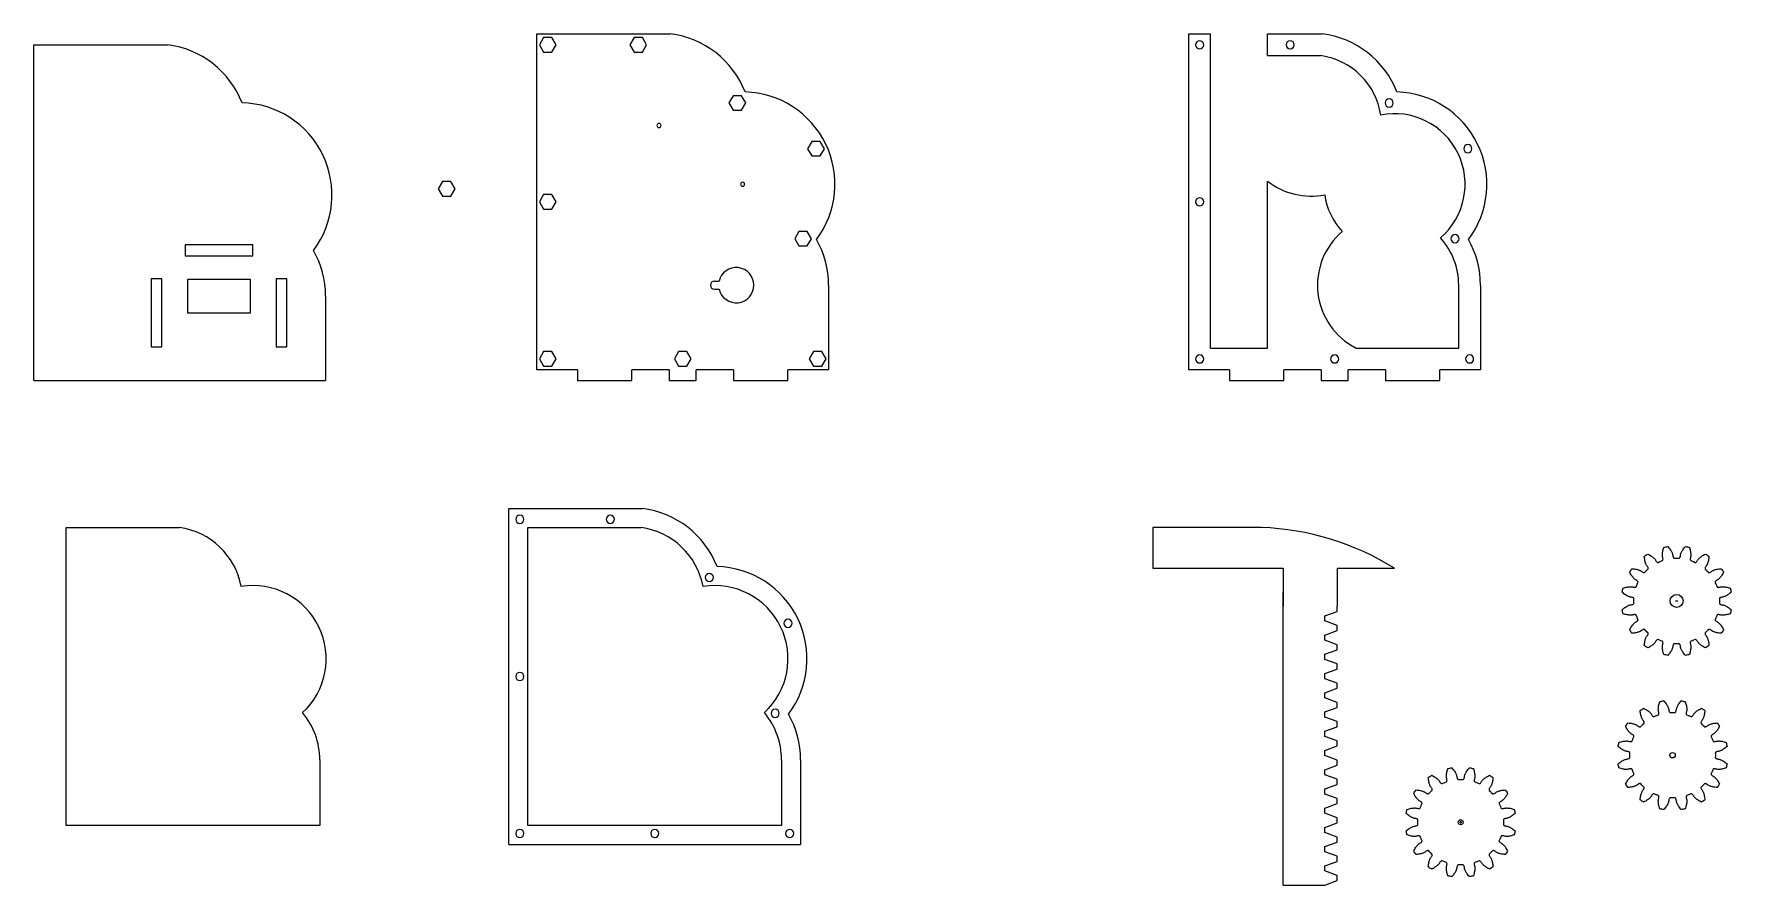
# Model space of a CAD drawing. Header units: millimetres. Extents: x -22 to 603, y -212 to 102.
import ezdxf

# ---------------------------------------------------------------- set-up
doc = ezdxf.new("R2010")
doc.units = ezdxf.units.MM
doc.layers.add('layer 1', color=5, linetype='Continuous', lineweight=25, true_color=0x0000ff)
doc.layers.add('layer 4', color=1, linetype='Continuous', lineweight=25, true_color=0xff0000)

msp = doc.modelspace()

# ---------------------------------------------------------------- linework, layer by layer
at = {"layer": 'layer 1'}
for p, q in [((163.3, -21.88), (163.3, 101.88)), ((163.3, 101.88), (212.43, 101.88)), ((403.3, -21.88), (403.3, 101.88)), ((403.3, 101.88), (411.3, 101.88)), ((411.3, 93.88), (411.3, 101.88)), ((432.3, 101.88), (452.43, 101.88)), ((432.3, 93.88), (432.3, 101.88)), ((-21.87, -25.88), (-21.87, 97.88)), ((-21.87, 97.88), (27.26, 97.88)), ((411.3, -13.88), (411.3, 93.88)), ((432.3, 93.88), (451.9, 93.88)), ((432.3, -13.88), (432.3, 47.59)), ((270.67, 9.29), (270.67, -21.88)), ((502.67, -13.88), (502.67, 9.29)), ((510.67, 9.29), (510.67, -21.88)), ((85.51, 5.29), (85.51, -25.88)), ((411.3, -13.88), (432.3, -13.88)), ((464.88, -13.88), (502.67, -13.88)), ((178.3, -21.88), (163.3, -21.88)), ((178.3, -21.88), (178.3, -25.88)), ((211.99, -21.88), (198.3, -21.88)), ((198.3, -25.88), (198.3, -21.88)), ((211.99, -21.88), (211.99, -25.88)), ((235.67, -21.88), (221.99, -21.88)), ((221.99, -25.88), (221.99, -21.88)), ((235.67, -21.88), (235.67, -25.88)), ((270.67, -21.88), (255.67, -21.88)), ((255.67, -25.88), (255.67, -21.88)), ((418.3, -21.88), (403.3, -21.88)), ((418.3, -21.88), (418.3, -25.88)), ((451.99, -21.88), (438.3, -21.88)), ((438.3, -25.88), (438.3, -21.88)), ((451.99, -21.88), (451.99, -25.88)), ((475.67, -21.88), (461.99, -21.88)), ((461.99, -25.88), (461.99, -21.88)), ((475.67, -21.88), (475.67, -25.88)), ((510.67, -21.88), (495.67, -21.88)), ((495.67, -25.88), (495.67, -21.88)), ((-21.87, -25.88), (85.51, -25.88)), ((178.3, -25.88), (198.3, -25.88)), ((211.99, -25.88), (221.99, -25.88)), ((235.67, -25.88), (255.67, -25.88)), ((418.3, -25.88), (438.3, -25.88)), ((451.99, -25.88), (461.99, -25.88)), ((475.67, -25.88), (495.67, -25.88)), ((153, -196.75), (153, -73)), ((153, -73), (161, -73)), ((161, -73), (182, -73)), ((182, -73), (202.12, -73)), ((-10, -80), (31.67, -80)), ((-10, -189.75), (-10, -80)), ((430, -80), (390, -80)), ((390, -80), (390, -95)), ((390, -95), (430, -95)), ((430, -95), (438, -95)), ((438, -95), (438, -109)), ((458, -109), (458, -95)), ((458, -95), (479, -95)), ((438, -211.75), (438, -104)), ((453.4, -112.54), (457.94, -110.89)), ((457.94, -110.89), (457.94, -109)), ((453.4, -114.44), (453.4, -112.54)), ((457.94, -116.09), (453.4, -114.44)), ((453.4, -119.63), (457.94, -117.98)), ((457.94, -117.98), (457.94, -116.09)), ((453.4, -121.52), (453.4, -119.63)), ((457.94, -123.17), (453.4, -121.52)), ((457.94, -125.06), (457.94, -123.17)), ((453.4, -126.71), (457.94, -125.06)), ((453.4, -128.61), (453.4, -126.71)), ((457.94, -130.26), (453.4, -128.61)), ((457.94, -132.15), (457.94, -130.26)), ((453.4, -133.8), (457.94, -132.15)), ((453.4, -135.7), (453.4, -133.8)), ((457.94, -137.35), (453.4, -135.7)), ((457.94, -139.24), (457.94, -137.35)), ((453.4, -140.89), (457.94, -139.24)), ((453.4, -142.78), (453.4, -140.89)), ((457.94, -144.43), (453.4, -142.78)), ((453.4, -147.97), (457.94, -146.32)), ((453.4, -149.87), (453.4, -147.97)), ((457.94, -151.52), (453.4, -149.87)), ((457.94, -146.32), (457.94, -144.43)), ((453.4, -155.06), (457.94, -153.41)), ((453.4, -156.96), (453.4, -155.06)), ((457.94, -153.41), (457.94, -151.52)), ((457.94, -158.61), (453.4, -156.96)), ((453.4, -162.15), (457.94, -160.49)), ((453.4, -164.04), (453.4, -162.15)), ((457.94, -160.49), (457.94, -158.61)), ((83.37, -165.58), (83.37, -189.75)), ((260.37, -165.58), (260.37, -196.75)), ((457.94, -165.69), (453.4, -164.04)), ((453.4, -169.23), (457.94, -167.58)), ((457.94, -167.58), (457.94, -165.69)), ((453.4, -171.13), (453.4, -169.23)), ((457.94, -172.78), (453.4, -171.13)), ((453.4, -176.32), (457.94, -174.67)), ((457.94, -174.67), (457.94, -172.78)), ((453.4, -178.22), (453.4, -176.32)), ((457.94, -179.87), (453.4, -178.22)), ((457.94, -181.75), (457.94, -179.87)), ((453.4, -183.41), (457.94, -181.75)), ((453.4, -185.3), (453.4, -183.41)), ((457.94, -186.95), (453.4, -185.3)), ((457.94, -188.84), (457.94, -186.95)), ((83.37, -189.75), (-10, -189.75)), ((453.4, -190.49), (457.94, -188.84)), ((453.4, -192.39), (453.4, -190.49)), ((457.94, -194.04), (453.4, -192.39)), ((153, -196.75), (260.37, -196.75)), ((453.4, -197.58), (457.94, -195.93)), ((453.4, -199.48), (453.4, -197.58)), ((457.94, -201.13), (453.4, -199.48)), ((457.94, -195.93), (457.94, -194.04)), ((453.4, -204.67), (457.94, -203.01)), ((453.4, -206.56), (453.4, -204.67)), ((457.94, -203.01), (457.94, -201.13)), ((438, -211.75), (453.4, -211.75)), ((457.94, -208.21), (453.4, -206.56)), ((453.4, -211.75), (457.94, -210.1)), ((457.94, -210.1), (457.94, -208.21))]:
    msp.add_line(p, q, dxfattribs=at)
for points in [[(572.24, -89.78), (572.62, -89.97), (572.99, -90.17), (573.33, -90.37), (573.64, -90.57), (573.91, -90.77), (574.15, -90.95), (574.36, -91.13), (574.54, -91.3), (574.69, -91.45), (574.82, -91.59), (575, -91.81), (575.09, -91.95), (575.16, -92.08), (575.29, -92.3), (575.42, -92.48), (575.55, -92.63), (575.67, -92.74), (575.8, -92.81), (575.86, -92.84), (575.91, -92.85), (575.97, -92.86), (576.02, -92.85), (576.1, -92.83), (576.66, -92.57), (576.85, -92.49), (577.05, -92.42), (577.63, -92.2), (577.7, -92.16), (577.74, -92.12), (577.77, -92.08), (577.8, -92.03), (577.83, -91.97), (577.86, -91.83), (577.88, -91.66), (577.87, -91.47), (577.83, -91.25), (577.76, -91), (577.72, -90.86), (577.69, -90.7), (577.66, -90.42), (577.65, -90.23), (577.65, -90.01), (577.66, -89.77), (577.68, -89.49), (577.72, -89.19), (577.77, -88.86), (577.85, -88.5), (577.94, -88.12), (578.06, -87.71), (578.2, -87.31)], [(579.66, -87.02), (579.94, -87.34), (580.21, -87.67), (580.44, -87.98), (580.65, -88.29), (580.83, -88.57), (580.98, -88.84), (581.1, -89.08), (581.21, -89.31), (581.29, -89.51), (581.35, -89.68), (581.43, -89.95), (581.47, -90.12), (581.48, -90.27), (581.51, -90.52), (581.56, -90.73), (581.63, -90.92), (581.7, -91.07), (581.79, -91.18), (581.83, -91.23), (581.88, -91.26), (581.93, -91.29), (581.98, -91.31), (582.06, -91.32), (582.68, -91.29), (582.89, -91.29), (583.09, -91.29), (583.72, -91.32), (583.8, -91.31), (583.85, -91.29), (583.9, -91.26), (583.94, -91.23), (583.99, -91.18), (584.07, -91.07), (584.15, -90.92), (584.21, -90.73), (584.26, -90.52), (584.3, -90.27), (584.31, -90.12), (584.34, -89.95), (584.42, -89.68), (584.49, -89.51), (584.57, -89.31), (584.67, -89.08), (584.8, -88.84), (584.95, -88.57), (585.13, -88.29), (585.33, -87.98), (585.57, -87.67), (585.84, -87.34)], [(587.58, -87.31), (587.71, -87.71), (587.83, -88.12), (587.93, -88.5), (588.01, -88.86), (588.06, -89.19), (588.1, -89.49), (588.12, -89.77), (588.13, -90.01), (588.13, -90.23), (588.12, -90.42), (588.09, -90.7), (588.06, -90.86), (588.01, -91), (587.95, -91.25), (587.91, -91.47), (587.9, -91.66), (587.91, -91.83), (587.95, -91.97), (587.97, -92.03), (588, -92.08), (588.04, -92.12), (588.07, -92.16), (588.15, -92.2), (588.73, -92.42), (588.92, -92.49), (589.11, -92.57), (589.68, -92.83), (589.76, -92.85), (589.81, -92.86), (589.87, -92.85), (589.92, -92.84), (589.98, -92.81), (590.1, -92.74), (590.23, -92.63), (590.36, -92.48), (590.49, -92.3), (590.62, -92.08), (590.69, -91.95), (590.78, -91.81), (590.96, -91.59), (591.08, -91.45), (591.24, -91.3), (591.42, -91.13), (591.63, -90.95), (591.87, -90.77), (592.14, -90.57), (592.45, -90.37), (592.79, -90.17), (593.16, -89.97)], [(566.43, -95.17), (566.86, -95.2), (567.28, -95.24), (567.67, -95.3), (568.03, -95.37), (568.36, -95.44), (568.65, -95.52), (568.91, -95.61), (569.14, -95.7), (569.34, -95.78), (569.51, -95.86), (569.76, -95.99), (569.9, -96.08), (570.02, -96.18), (570.22, -96.33), (570.41, -96.45), (570.58, -96.54), (570.74, -96.59), (570.88, -96.61), (570.95, -96.61), (571, -96.6), (571.06, -96.59), (571.1, -96.57), (571.17, -96.51), (571.59, -96.06), (571.74, -95.91), (571.89, -95.77), (572.34, -95.34), (572.39, -95.28), (572.42, -95.23), (572.43, -95.18), (572.44, -95.12), (572.44, -95.06), (572.42, -94.91), (572.37, -94.75), (572.28, -94.58), (572.16, -94.39), (572.01, -94.19), (571.91, -94.07), (571.82, -93.93), (571.69, -93.69), (571.61, -93.52), (571.52, -93.32), (571.44, -93.09), (571.35, -92.82), (571.27, -92.53), (571.19, -92.2), (571.13, -91.84), (571.07, -91.45), (571.03, -91.03)], [(594.78, -90.6), (594.75, -91.03), (594.71, -91.45), (594.65, -91.84), (594.58, -92.2), (594.51, -92.53), (594.42, -92.82), (594.34, -93.09), (594.25, -93.32), (594.17, -93.52), (594.09, -93.69), (593.95, -93.93), (593.86, -94.07), (593.77, -94.19), (593.61, -94.39), (593.5, -94.58), (593.41, -94.75), (593.36, -94.91), (593.34, -95.06), (593.34, -95.12), (593.35, -95.18), (593.36, -95.23), (593.38, -95.28), (593.44, -95.34), (593.89, -95.77), (594.04, -95.91), (594.18, -96.06), (594.61, -96.51), (594.67, -96.57), (594.72, -96.59), (594.77, -96.6), (594.83, -96.61), (594.89, -96.61), (595.03, -96.59), (595.2, -96.54), (595.37, -96.45), (595.56, -96.33), (595.76, -96.18), (595.88, -96.08), (596.01, -95.99), (596.26, -95.86), (596.43, -95.78), (596.63, -95.7), (596.86, -95.61), (597.13, -95.52), (597.42, -95.44), (597.75, -95.37), (598.11, -95.3), (598.5, -95.24), (598.92, -95.2)], [(563.14, -102.37), (563.54, -102.23), (563.95, -102.11), (564.33, -102.02), (564.69, -101.94), (565.02, -101.89), (565.32, -101.85), (565.6, -101.83), (565.84, -101.82), (566.06, -101.82), (566.24, -101.83), (566.53, -101.86), (566.69, -101.89), (566.83, -101.93), (567.08, -102), (567.3, -102.04), (567.49, -102.05), (567.66, -102.03), (567.8, -102), (567.86, -101.97), (567.91, -101.95), (567.95, -101.91), (567.98, -101.87), (568.03, -101.8), (568.24, -101.22), (568.32, -101.03), (568.4, -100.84), (568.66, -100.27), (568.68, -100.19), (568.68, -100.14), (568.68, -100.08), (568.66, -100.03), (568.64, -99.97), (568.57, -99.85), (568.46, -99.72), (568.31, -99.59), (568.13, -99.46), (567.91, -99.33), (567.78, -99.26), (567.64, -99.17), (567.42, -98.99), (567.28, -98.86), (567.13, -98.71), (566.96, -98.53), (566.78, -98.32), (566.59, -98.08), (566.4, -97.81), (566.2, -97.5), (566, -97.16), (565.79, -96.79), (565.61, -96.41)], [(600.17, -96.41), (599.98, -96.79), (599.78, -97.16), (599.58, -97.5), (599.38, -97.81), (599.18, -98.08), (598.99, -98.32), (598.82, -98.53), (598.65, -98.71), (598.49, -98.86), (598.36, -98.99), (598.14, -99.17), (598, -99.26), (597.87, -99.33), (597.65, -99.46), (597.47, -99.59), (597.32, -99.72), (597.21, -99.85), (597.14, -99.97), (597.11, -100.03), (597.1, -100.08), (597.09, -100.14), (597.09, -100.19), (597.12, -100.27), (597.37, -100.84), (597.45, -101.03), (597.53, -101.22), (597.75, -101.8), (597.79, -101.87), (597.83, -101.91), (597.87, -101.95), (597.92, -101.97), (597.98, -102), (598.12, -102.03), (598.29, -102.05), (598.48, -102.04), (598.7, -102), (598.94, -101.93), (599.09, -101.89), (599.25, -101.86), (599.53, -101.83), (599.72, -101.82), (599.94, -101.82), (600.18, -101.83), (600.46, -101.85), (600.76, -101.89), (601.09, -101.94), (601.45, -102.02), (601.83, -102.11), (602.24, -102.23)], [(562.85, -110.29), (563.16, -110.01), (563.49, -109.74), (563.81, -109.5), (564.11, -109.3), (564.4, -109.12), (564.66, -108.97), (564.91, -108.84), (565.13, -108.74), (565.33, -108.66), (565.51, -108.6), (565.78, -108.52), (565.94, -108.48), (566.09, -108.47), (566.34, -108.44), (566.56, -108.39), (566.75, -108.32), (566.9, -108.24), (567.01, -108.16), (567.05, -108.11), (567.09, -108.07), (567.12, -108.02), (567.13, -107.97), (567.14, -107.89), (567.12, -107.27), (567.12, -107.06), (567.12, -106.85), (567.14, -106.23), (567.13, -106.15), (567.12, -106.1), (567.09, -106.05), (567.05, -106.01), (567.01, -105.96), (566.9, -105.88), (566.75, -105.8), (566.56, -105.73), (566.34, -105.68), (566.09, -105.65), (565.94, -105.64), (565.78, -105.6), (565.51, -105.52), (565.33, -105.46), (565.13, -105.38), (564.91, -105.28), (564.66, -105.15), (564.4, -105), (564.11, -104.82), (563.81, -104.62), (563.49, -104.38), (563.16, -104.11), (562.85, -103.83)], [(602.93, -103.83), (602.61, -104.11), (602.28, -104.38), (601.97, -104.62), (601.66, -104.82), (601.38, -105), (601.11, -105.15), (600.87, -105.28), (600.64, -105.38), (600.44, -105.46), (600.27, -105.52), (599.99, -105.6), (599.83, -105.64), (599.68, -105.65), (599.43, -105.68), (599.22, -105.73), (599.03, -105.8), (598.88, -105.88), (598.77, -105.96), (598.72, -106.01), (598.69, -106.05), (598.66, -106.1), (598.64, -106.15), (598.63, -106.23), (598.65, -106.85), (598.65, -107.06), (598.65, -107.27), (598.63, -107.89), (598.64, -107.97), (598.66, -108.02), (598.69, -108.07), (598.72, -108.11), (598.77, -108.16), (598.88, -108.24), (599.03, -108.32), (599.22, -108.39), (599.43, -108.44), (599.68, -108.47), (599.83, -108.48), (599.99, -108.52), (600.27, -108.6), (600.44, -108.66), (600.64, -108.74), (600.87, -108.84), (601.11, -108.97), (601.38, -109.12), (601.66, -109.3), (601.97, -109.5), (602.28, -109.74), (602.61, -110.01)], [(565.79, -117.33), (566, -116.96), (566.2, -116.62), (566.4, -116.31), (566.59, -116.04), (566.78, -115.8), (566.96, -115.59), (567.13, -115.41), (567.28, -115.26), (567.42, -115.13), (567.64, -114.95), (567.78, -114.86), (567.91, -114.79), (568.13, -114.66), (568.31, -114.53), (568.46, -114.4), (568.57, -114.28), (568.64, -114.15), (568.66, -114.09), (568.68, -114.04), (568.68, -113.98), (568.68, -113.93), (568.66, -113.85), (568.4, -113.28), (568.32, -113.09), (568.24, -112.9), (568.03, -112.32), (567.98, -112.25), (567.95, -112.21), (567.91, -112.18), (567.86, -112.15), (567.8, -112.12), (567.66, -112.09), (567.49, -112.07), (567.3, -112.08), (567.08, -112.12), (566.83, -112.19), (566.69, -112.23), (566.53, -112.26), (566.24, -112.29), (566.06, -112.3), (565.84, -112.3), (565.6, -112.29), (565.32, -112.27), (565.02, -112.23), (564.69, -112.18), (564.33, -112.1), (563.95, -112.01), (563.54, -111.89)], [(602.64, -111.75), (602.24, -111.89), (601.83, -112.01), (601.45, -112.1), (601.09, -112.18), (600.76, -112.23), (600.46, -112.27), (600.18, -112.29), (599.94, -112.3), (599.72, -112.3), (599.53, -112.29), (599.25, -112.26), (599.09, -112.23), (598.94, -112.19), (598.7, -112.12), (598.48, -112.08), (598.29, -112.07), (598.12, -112.09), (597.98, -112.12), (597.92, -112.15), (597.87, -112.18), (597.83, -112.21), (597.79, -112.25), (597.75, -112.32), (597.53, -112.9), (597.45, -113.09), (597.37, -113.28), (597.12, -113.85), (597.09, -113.93), (597.09, -113.98), (597.1, -114.04), (597.11, -114.09), (597.14, -114.15), (597.21, -114.28), (597.32, -114.4), (597.47, -114.53), (597.65, -114.66), (597.87, -114.79), (598, -114.86), (598.14, -114.95), (598.36, -115.13), (598.49, -115.26), (598.65, -115.41), (598.82, -115.59), (598.99, -115.8), (599.18, -116.04), (599.38, -116.31), (599.58, -116.62), (599.78, -116.96), (599.98, -117.33)], [(565.61, -117.71), (565.79, -117.33)], [(571, -123.52), (571.03, -123.09), (571.07, -122.67), (571.13, -122.28), (571.19, -121.92), (571.27, -121.59), (571.35, -121.3), (571.44, -121.04), (571.52, -120.8), (571.61, -120.6), (571.69, -120.43), (571.82, -120.19), (571.91, -120.05), (572.01, -119.93), (572.16, -119.73), (572.28, -119.54), (572.37, -119.37), (572.42, -119.21), (572.44, -119.06), (572.44, -119), (572.43, -118.94), (572.42, -118.89), (572.39, -118.85), (572.34, -118.78), (571.89, -118.35), (571.74, -118.21), (571.59, -118.06), (571.17, -117.61), (571.1, -117.55), (571.06, -117.53), (571, -117.52), (570.95, -117.51), (570.88, -117.51), (570.74, -117.53), (570.58, -117.58), (570.41, -117.67), (570.22, -117.79), (570.02, -117.94), (569.9, -118.04), (569.76, -118.13), (569.51, -118.26), (569.34, -118.34), (569.14, -118.43), (568.91, -118.51), (568.65, -118.6), (568.36, -118.68), (568.03, -118.75), (567.67, -118.82), (567.28, -118.88), (566.86, -118.92)], [(599.34, -118.95), (598.92, -118.92), (598.5, -118.88), (598.11, -118.82), (597.75, -118.75), (597.42, -118.68), (597.13, -118.6), (596.86, -118.51), (596.63, -118.43), (596.43, -118.34), (596.26, -118.26), (596.01, -118.13), (595.88, -118.04), (595.76, -117.94), (595.56, -117.79), (595.37, -117.67), (595.2, -117.58), (595.03, -117.53), (594.89, -117.51), (594.83, -117.51), (594.77, -117.52), (594.72, -117.53), (594.67, -117.55), (594.61, -117.61), (594.18, -118.06), (594.04, -118.21), (593.89, -118.35), (593.44, -118.78), (593.38, -118.85), (593.36, -118.89), (593.35, -118.94), (593.34, -119), (593.34, -119.06), (593.36, -119.21), (593.41, -119.37), (593.5, -119.54), (593.61, -119.73), (593.77, -119.93), (593.86, -120.05), (593.95, -120.19), (594.09, -120.43), (594.17, -120.6), (594.25, -120.8), (594.34, -121.04), (594.42, -121.3), (594.51, -121.59), (594.58, -121.92), (594.65, -122.28), (594.71, -122.67), (594.75, -123.09), (594.78, -123.52)], [(578.2, -126.81), (578.06, -126.41), (577.94, -126), (577.85, -125.62), (577.77, -125.26), (577.72, -124.93), (577.68, -124.63), (577.66, -124.35), (577.65, -124.11), (577.65, -123.89), (577.66, -123.7), (577.69, -123.42), (577.72, -123.26), (577.76, -123.12), (577.83, -122.87), (577.87, -122.65), (577.88, -122.46), (577.86, -122.29), (577.83, -122.15), (577.8, -122.09), (577.77, -122.04), (577.74, -122), (577.7, -121.96), (577.63, -121.92), (577.05, -121.7), (576.85, -121.63), (576.66, -121.55), (576.1, -121.29), (576.02, -121.27), (575.97, -121.26), (575.91, -121.27), (575.86, -121.29), (575.8, -121.31), (575.67, -121.38), (575.55, -121.49), (575.42, -121.64), (575.29, -121.82), (575.16, -122.04), (575.09, -122.17), (575, -122.31), (574.82, -122.53), (574.69, -122.67), (574.54, -122.82), (574.36, -122.99), (574.15, -123.17), (573.91, -123.35), (573.64, -123.55), (573.33, -123.75), (572.99, -123.95), (572.62, -124.15)], [(586.12, -127.1), (585.84, -126.78), (585.57, -126.45), (585.33, -126.14), (585.13, -125.84), (584.95, -125.55), (584.8, -125.28), (584.67, -125.04), (584.57, -124.81), (584.49, -124.61), (584.42, -124.44), (584.34, -124.17), (584.31, -124), (584.3, -123.86), (584.26, -123.61), (584.21, -123.39), (584.15, -123.2), (584.07, -123.05), (583.99, -122.94), (583.94, -122.89), (583.9, -122.86), (583.85, -122.83), (583.8, -122.81), (583.72, -122.8), (583.09, -122.83), (582.89, -122.83), (582.68, -122.83), (582.06, -122.8), (581.98, -122.81), (581.93, -122.83), (581.88, -122.86), (581.83, -122.89), (581.79, -122.94), (581.7, -123.05), (581.63, -123.2), (581.56, -123.39), (581.51, -123.61), (581.48, -123.86), (581.47, -124), (581.43, -124.17), (581.35, -124.44), (581.29, -124.61), (581.21, -124.81), (581.1, -125.04), (580.98, -125.28), (580.83, -125.55), (580.65, -125.84), (580.44, -126.14), (580.21, -126.45), (579.94, -126.78)], [(593.54, -124.34), (593.16, -124.15), (592.79, -123.95), (592.45, -123.75), (592.14, -123.55), (591.87, -123.35), (591.63, -123.17), (591.42, -122.99), (591.24, -122.82), (591.08, -122.67), (590.96, -122.53), (590.78, -122.31), (590.69, -122.17), (590.62, -122.04), (590.49, -121.82), (590.36, -121.64), (590.23, -121.49), (590.1, -121.38), (589.98, -121.31), (589.92, -121.29), (589.87, -121.27), (589.81, -121.26), (589.76, -121.27), (589.68, -121.29), (589.11, -121.55), (588.92, -121.63), (588.73, -121.7), (588.15, -121.92), (588.07, -121.96), (588.04, -122), (588, -122.04), (587.97, -122.09), (587.95, -122.15), (587.91, -122.29), (587.9, -122.46), (587.91, -122.65), (587.95, -122.87), (588.01, -123.12), (588.06, -123.26), (588.09, -123.42), (588.12, -123.7), (588.13, -123.89), (588.13, -124.11), (588.12, -124.35), (588.1, -124.63), (588.06, -124.93), (588.01, -125.26), (587.93, -125.62), (587.83, -126), (587.71, -126.41), (587.58, -126.81)], [(564.94, -152.01), (565.36, -152.03), (565.78, -152.08), (566.18, -152.14), (566.53, -152.2), (566.86, -152.28), (567.16, -152.36), (567.42, -152.45), (567.65, -152.53), (567.85, -152.62), (568.02, -152.69), (568.27, -152.83), (568.41, -152.92), (568.52, -153.02), (568.72, -153.17), (568.91, -153.29), (569.09, -153.37), (569.25, -153.43), (569.39, -153.45), (569.45, -153.45), (569.51, -153.44), (569.56, -153.42), (569.61, -153.4), (569.67, -153.35), (570.1, -152.9), (570.24, -152.75), (570.39, -152.6), (570.85, -152.18), (570.9, -152.11), (570.92, -152.07), (570.93, -152.01), (570.94, -151.96), (570.94, -151.89), (570.92, -151.75), (570.87, -151.59), (570.79, -151.41), (570.67, -151.23), (570.51, -151.02), (570.42, -150.91), (570.33, -150.77), (570.19, -150.52), (570.11, -150.35), (570.03, -150.15), (569.94, -149.92), (569.86, -149.66), (569.78, -149.37), (569.7, -149.04), (569.63, -148.68), (569.57, -148.29), (569.53, -147.87)], [(570.74, -146.62), (571.12, -146.8), (571.5, -147), (571.83, -147.21), (572.14, -147.41), (572.41, -147.6), (572.65, -147.79), (572.86, -147.97), (573.04, -148.14), (573.2, -148.29), (573.32, -148.43), (573.5, -148.65), (573.59, -148.79), (573.66, -148.92), (573.79, -149.14), (573.92, -149.32), (574.05, -149.47), (574.18, -149.57), (574.3, -149.65), (574.36, -149.67), (574.42, -149.69), (574.47, -149.69), (574.52, -149.69), (574.6, -149.67), (575.17, -149.41), (575.36, -149.33), (575.55, -149.25), (576.13, -149.03), (576.21, -148.99), (576.24, -148.96), (576.28, -148.92), (576.31, -148.87), (576.33, -148.81), (576.37, -148.67), (576.38, -148.5), (576.37, -148.31), (576.33, -148.09), (576.27, -147.84), (576.22, -147.7), (576.19, -147.54), (576.16, -147.25), (576.15, -147.07), (576.15, -146.85), (576.16, -146.6), (576.18, -146.33), (576.22, -146.03), (576.28, -145.69), (576.35, -145.34), (576.45, -144.95), (576.57, -144.55), (576.71, -144.14)], [(578.16, -143.85), (578.45, -144.17), (578.71, -144.5), (578.95, -144.82), (579.15, -145.12), (579.33, -145.41), (579.48, -145.67), (579.61, -145.92), (579.71, -146.14), (579.79, -146.34), (579.86, -146.52), (579.94, -146.79), (579.97, -146.95), (579.98, -147.1), (580.02, -147.35), (580.07, -147.57), (580.13, -147.75), (580.21, -147.9), (580.29, -148.02), (580.34, -148.06), (580.39, -148.1), (580.43, -148.13), (580.48, -148.14), (580.56, -148.15), (581.19, -148.13), (581.39, -148.13), (581.6, -148.13), (582.22, -148.15), (582.31, -148.14), (582.35, -148.13), (582.4, -148.1), (582.45, -148.06), (582.49, -148.02), (582.58, -147.9), (582.65, -147.75), (582.72, -147.57), (582.77, -147.35), (582.8, -147.1), (582.82, -146.95), (582.85, -146.79), (582.93, -146.52), (582.99, -146.34), (583.07, -146.14), (583.18, -145.92), (583.3, -145.67), (583.45, -145.41), (583.63, -145.12), (583.84, -144.82), (584.07, -144.5), (584.34, -144.17)], [(586.08, -144.14), (586.22, -144.55), (586.34, -144.95), (586.44, -145.34), (586.51, -145.69), (586.56, -146.03), (586.6, -146.33), (586.62, -146.6), (586.63, -146.85), (586.63, -147.07), (586.62, -147.25), (586.59, -147.54), (586.56, -147.7), (586.52, -147.84), (586.45, -148.09), (586.42, -148.31), (586.41, -148.5), (586.42, -148.67), (586.45, -148.81), (586.48, -148.87), (586.51, -148.92), (586.54, -148.96), (586.58, -148.99), (586.65, -149.03), (587.24, -149.25), (587.43, -149.33), (587.62, -149.41), (588.18, -149.67), (588.26, -149.69), (588.32, -149.69), (588.37, -149.69), (588.43, -149.67), (588.48, -149.65), (588.61, -149.57), (588.74, -149.47), (588.87, -149.32), (589, -149.14), (589.12, -148.92), (589.19, -148.79), (589.28, -148.65), (589.46, -148.43), (589.59, -148.29), (589.74, -148.14), (589.92, -147.97), (590.13, -147.79), (590.37, -147.6), (590.65, -147.41), (590.95, -147.21), (591.29, -147), (591.66, -146.8)], [(593.28, -147.44), (593.26, -147.87), (593.21, -148.29), (593.15, -148.68), (593.09, -149.04), (593.01, -149.37), (592.93, -149.66), (592.84, -149.92), (592.76, -150.15), (592.67, -150.35), (592.59, -150.52), (592.46, -150.77), (592.37, -150.91), (592.27, -151.02), (592.12, -151.23), (592, -151.41), (591.92, -151.59), (591.86, -151.75), (591.84, -151.89), (591.84, -151.96), (591.85, -152.01), (591.87, -152.07), (591.89, -152.11), (591.94, -152.18), (592.39, -152.6), (592.54, -152.75), (592.69, -152.9), (593.11, -153.35), (593.18, -153.4), (593.22, -153.42), (593.28, -153.44), (593.33, -153.45), (593.4, -153.45), (593.54, -153.43), (593.7, -153.37), (593.88, -153.29), (594.06, -153.17), (594.26, -153.02), (594.38, -152.92), (594.52, -152.83), (594.77, -152.69), (594.94, -152.62), (595.14, -152.53), (595.37, -152.45), (595.63, -152.36), (595.92, -152.28), (596.25, -152.2), (596.61, -152.14), (597, -152.08), (597.42, -152.03)], [(561.64, -159.21), (562.04, -159.07), (562.45, -158.95), (562.83, -158.85), (563.19, -158.78), (563.52, -158.73), (563.83, -158.69), (564.1, -158.67), (564.35, -158.66), (564.56, -158.66), (564.75, -158.67), (565.03, -158.7), (565.19, -158.73), (565.34, -158.77), (565.58, -158.84), (565.8, -158.87), (566, -158.88), (566.16, -158.87), (566.3, -158.84), (566.36, -158.81), (566.41, -158.78), (566.45, -158.75), (566.49, -158.71), (566.53, -158.64), (566.75, -158.05), (566.83, -157.86), (566.91, -157.67), (567.16, -157.11), (567.19, -157.03), (567.19, -156.97), (567.18, -156.92), (567.17, -156.86), (567.14, -156.81), (567.07, -156.68), (566.96, -156.55), (566.82, -156.42), (566.63, -156.29), (566.42, -156.17), (566.28, -156.1), (566.15, -156.01), (565.92, -155.83), (565.79, -155.7), (565.63, -155.55), (565.47, -155.37), (565.29, -155.16), (565.1, -154.92), (564.9, -154.64), (564.7, -154.34), (564.5, -154), (564.3, -153.63), (564.11, -153.24)], [(598.67, -153.24), (598.49, -153.63), (598.29, -154), (598.08, -154.34), (597.88, -154.64), (597.69, -154.92), (597.5, -155.16), (597.32, -155.37), (597.15, -155.55), (597, -155.7), (596.86, -155.83), (596.64, -156.01), (596.5, -156.1), (596.37, -156.17), (596.15, -156.29), (595.97, -156.42), (595.82, -156.55), (595.72, -156.68), (595.64, -156.81), (595.62, -156.86), (595.6, -156.92), (595.6, -156.97), (595.6, -157.03), (595.62, -157.11), (595.88, -157.67), (595.96, -157.86), (596.04, -158.05), (596.26, -158.64), (596.3, -158.71), (596.33, -158.75), (596.37, -158.78), (596.42, -158.81), (596.48, -158.84), (596.62, -158.87), (596.79, -158.88), (596.98, -158.87), (597.2, -158.84), (597.45, -158.77), (597.59, -158.73), (597.75, -158.7), (598.04, -158.67), (598.22, -158.66), (598.44, -158.66), (598.69, -158.67), (598.96, -158.69), (599.26, -158.73), (599.6, -158.78), (599.95, -158.85), (600.34, -158.95), (600.74, -159.07)], [(561.35, -167.13), (561.67, -166.84), (562, -166.58), (562.32, -166.34), (562.62, -166.13), (562.9, -165.96), (563.17, -165.81), (563.41, -165.68), (563.64, -165.58), (563.84, -165.5), (564.01, -165.43), (564.29, -165.35), (564.45, -165.32), (564.6, -165.31), (564.85, -165.27), (565.07, -165.22), (565.25, -165.16), (565.4, -165.08), (565.51, -165), (565.56, -164.95), (565.59, -164.9), (565.62, -164.86), (565.64, -164.81), (565.65, -164.73), (565.63, -164.1), (565.63, -163.9), (565.63, -163.69), (565.65, -163.07), (565.64, -162.98), (565.62, -162.94), (565.59, -162.89), (565.56, -162.84), (565.51, -162.8), (565.4, -162.71), (565.25, -162.64), (565.07, -162.57), (564.85, -162.52), (564.6, -162.49), (564.45, -162.47), (564.29, -162.44), (564.01, -162.36), (563.84, -162.3), (563.64, -162.22), (563.41, -162.11), (563.17, -161.99), (562.9, -161.84), (562.62, -161.66), (562.32, -161.45), (562, -161.22), (561.67, -160.95), (561.35, -160.67)], [(601.44, -160.67), (601.12, -160.95), (600.79, -161.22), (600.47, -161.45), (600.17, -161.66), (599.88, -161.84), (599.62, -161.99), (599.37, -162.11), (599.15, -162.22), (598.95, -162.3), (598.77, -162.36), (598.5, -162.44), (598.34, -162.47), (598.19, -162.49), (597.94, -162.52), (597.72, -162.57), (597.54, -162.64), (597.39, -162.71), (597.27, -162.8), (597.23, -162.84), (597.19, -162.89), (597.16, -162.94), (597.15, -162.98), (597.14, -163.07), (597.16, -163.69), (597.16, -163.9), (597.16, -164.1), (597.14, -164.73), (597.15, -164.81), (597.16, -164.86), (597.19, -164.9), (597.23, -164.95), (597.27, -165), (597.39, -165.08), (597.54, -165.16), (597.72, -165.22), (597.94, -165.27), (598.19, -165.31), (598.34, -165.32), (598.5, -165.35), (598.77, -165.43), (598.95, -165.5), (599.15, -165.58), (599.37, -165.68), (599.62, -165.81), (599.88, -165.96), (600.17, -166.13), (600.47, -166.34), (600.79, -166.58), (601.12, -166.84)], [(500.14, -168.54), (500.42, -168.86), (500.69, -169.19), (500.93, -169.51), (501.13, -169.81), (501.31, -170.09), (501.46, -170.36), (501.59, -170.6), (501.69, -170.83), (501.77, -171.03), (501.83, -171.2), (501.91, -171.48), (501.95, -171.64), (501.96, -171.79), (502, -172.04), (502.05, -172.26), (502.11, -172.44), (502.19, -172.59), (502.27, -172.71), (502.32, -172.75), (502.36, -172.78), (502.41, -172.81), (502.46, -172.83), (502.54, -172.84), (503.16, -172.82), (503.37, -172.82), (503.58, -172.82), (504.2, -172.84), (504.28, -172.83), (504.33, -172.81), (504.38, -172.78), (504.43, -172.75), (504.47, -172.71), (504.56, -172.59), (504.63, -172.44), (504.7, -172.26), (504.75, -172.04), (504.78, -171.79), (504.79, -171.64), (504.83, -171.48), (504.91, -171.2), (504.97, -171.03), (505.05, -170.83), (505.16, -170.6), (505.28, -170.36), (505.43, -170.09), (505.61, -169.81), (505.81, -169.51), (506.05, -169.19), (506.32, -168.86)], [(601.15, -168.58), (600.74, -168.72), (600.34, -168.84), (599.95, -168.94), (599.6, -169.01), (599.26, -169.07), (598.96, -169.11), (598.69, -169.13), (598.44, -169.14), (598.22, -169.14), (598.04, -169.13), (597.75, -169.1), (597.59, -169.07), (597.45, -169.02), (597.2, -168.96), (596.98, -168.92), (596.79, -168.91), (596.62, -168.92), (596.48, -168.96), (596.42, -168.98), (596.37, -169.01), (596.33, -169.05), (596.3, -169.08), (596.26, -169.16), (596.04, -169.74), (595.96, -169.93), (595.88, -170.12), (595.62, -170.69), (595.6, -170.77), (595.6, -170.82), (595.6, -170.87), (595.62, -170.93), (595.64, -170.99), (595.72, -171.11), (595.82, -171.24), (595.97, -171.37), (596.15, -171.5), (596.37, -171.63), (596.5, -171.7), (596.64, -171.79), (596.86, -171.97), (597, -172.09), (597.15, -172.25), (597.32, -172.43), (597.5, -172.64), (597.69, -172.88), (597.88, -173.15), (598.08, -173.45), (598.29, -173.79), (598.49, -174.17)], [(486.92, -176.69), (487.34, -176.72), (487.76, -176.76), (488.15, -176.82), (488.51, -176.89), (488.84, -176.97), (489.13, -177.05), (489.4, -177.13), (489.63, -177.22), (489.83, -177.3), (490, -177.38), (490.25, -177.52), (490.38, -177.61), (490.5, -177.7), (490.7, -177.86), (490.89, -177.98), (491.06, -178.06), (491.22, -178.11), (491.37, -178.13), (491.43, -178.13), (491.49, -178.12), (491.54, -178.11), (491.59, -178.09), (491.65, -178.04), (492.08, -177.58), (492.22, -177.43), (492.37, -177.29), (492.82, -176.86), (492.88, -176.8), (492.9, -176.75), (492.91, -176.7), (492.92, -176.64), (492.92, -176.58), (492.9, -176.44), (492.85, -176.28), (492.76, -176.1), (492.65, -175.91), (492.49, -175.71), (492.4, -175.6), (492.3, -175.46), (492.17, -175.21), (492.09, -175.04), (492.01, -174.84), (491.92, -174.61), (491.84, -174.35), (491.75, -174.05), (491.68, -173.73), (491.61, -173.37), (491.55, -172.98), (491.51, -172.55)], [(492.72, -171.3), (493.1, -171.49), (493.47, -171.69), (493.81, -171.89), (494.12, -172.09), (494.39, -172.29), (494.63, -172.48), (494.84, -172.66), (495.02, -172.82), (495.18, -172.98), (495.3, -173.12), (495.48, -173.34), (495.57, -173.47), (495.64, -173.61), (495.77, -173.82), (495.9, -174.01), (496.03, -174.15), (496.16, -174.26), (496.28, -174.33), (496.34, -174.36), (496.39, -174.37), (496.45, -174.38), (496.5, -174.38), (496.58, -174.35), (497.15, -174.1), (497.34, -174.02), (497.53, -173.94), (498.11, -173.72), (498.19, -173.68), (498.22, -173.64), (498.26, -173.6), (498.29, -173.55), (498.31, -173.49), (498.35, -173.35), (498.36, -173.19), (498.35, -172.99), (498.31, -172.77), (498.25, -172.53), (498.2, -172.38), (498.17, -172.22), (498.14, -171.94), (498.13, -171.75), (498.13, -171.54), (498.14, -171.29), (498.16, -171.02), (498.2, -170.71), (498.25, -170.38), (498.33, -170.02), (498.42, -169.64), (498.55, -169.23), (498.68, -168.83)], [(508.06, -168.83), (508.2, -169.23), (508.32, -169.64), (508.41, -170.02), (508.49, -170.38), (508.54, -170.71), (508.58, -171.02), (508.6, -171.29), (508.61, -171.54), (508.61, -171.75), (508.6, -171.94), (508.57, -172.22), (508.54, -172.38), (508.5, -172.53), (508.43, -172.77), (508.39, -172.99), (508.38, -173.19), (508.4, -173.35), (508.43, -173.49), (508.46, -173.55), (508.49, -173.6), (508.52, -173.64), (508.56, -173.68), (508.63, -173.72), (509.21, -173.94), (509.4, -174.02), (509.59, -174.1), (510.16, -174.35), (510.24, -174.38), (510.29, -174.38), (510.35, -174.37), (510.4, -174.36), (510.46, -174.33), (510.59, -174.26), (510.71, -174.15), (510.84, -174.01), (510.97, -173.82), (511.1, -173.61), (511.17, -173.47), (511.26, -173.34), (511.44, -173.12), (511.57, -172.98), (511.72, -172.82), (511.9, -172.66), (512.11, -172.48), (512.35, -172.29), (512.62, -172.09), (512.93, -171.89), (513.27, -171.69), (513.64, -171.49)], [(515.26, -172.13), (515.23, -172.55), (515.19, -172.98), (515.13, -173.37), (515.06, -173.73), (514.99, -174.05), (514.91, -174.35), (514.82, -174.61), (514.74, -174.84), (514.65, -175.04), (514.57, -175.21), (514.44, -175.46), (514.35, -175.6), (514.25, -175.71), (514.1, -175.91), (513.98, -176.1), (513.89, -176.28), (513.84, -176.44), (513.82, -176.58), (513.82, -176.64), (513.83, -176.7), (513.84, -176.75), (513.87, -176.8), (513.92, -176.86), (514.37, -177.29), (514.52, -177.43), (514.66, -177.58), (515.09, -178.04), (515.16, -178.09), (515.2, -178.11), (515.25, -178.12), (515.31, -178.13), (515.38, -178.13), (515.52, -178.11), (515.68, -178.06), (515.85, -177.98), (516.04, -177.86), (516.24, -177.7), (516.36, -177.61), (516.5, -177.52), (516.75, -177.38), (516.92, -177.3), (517.11, -177.22), (517.35, -177.13), (517.61, -177.05), (517.9, -176.97), (518.23, -176.89), (518.59, -176.82), (518.98, -176.76), (519.4, -176.72)], [(564.3, -174.17), (564.5, -173.79), (564.7, -173.45), (564.9, -173.15), (565.1, -172.88), (565.29, -172.64), (565.47, -172.43), (565.63, -172.25), (565.79, -172.09), (565.92, -171.97), (566.15, -171.79), (566.28, -171.7), (566.42, -171.63), (566.63, -171.5), (566.82, -171.37), (566.96, -171.24), (567.07, -171.11), (567.14, -170.99), (567.17, -170.93), (567.18, -170.87), (567.19, -170.82), (567.19, -170.77), (567.16, -170.69), (566.91, -170.12), (566.83, -169.93), (566.75, -169.74), (566.53, -169.16), (566.49, -169.08), (566.45, -169.05), (566.41, -169.01), (566.36, -168.98), (566.3, -168.96), (566.16, -168.92), (566, -168.91), (565.8, -168.92), (565.58, -168.96), (565.34, -169.02), (565.19, -169.07), (565.03, -169.1), (564.75, -169.13), (564.56, -169.14), (564.35, -169.14), (564.1, -169.13), (563.83, -169.11), (563.52, -169.07), (563.19, -169.01), (562.83, -168.94), (562.45, -168.84), (562.04, -168.72)], [(564.11, -174.55), (564.3, -174.17)], [(569.5, -180.35), (569.53, -179.93), (569.57, -179.51), (569.63, -179.11), (569.7, -178.76), (569.78, -178.43), (569.86, -178.13), (569.94, -177.87), (570.03, -177.64), (570.11, -177.44), (570.19, -177.27), (570.33, -177.02), (570.42, -176.88), (570.51, -176.77), (570.67, -176.57), (570.79, -176.38), (570.87, -176.2), (570.92, -176.04), (570.94, -175.9), (570.94, -175.84), (570.93, -175.78), (570.92, -175.73), (570.9, -175.68), (570.85, -175.62), (570.39, -175.19), (570.24, -175.05), (570.1, -174.9), (569.67, -174.44), (569.61, -174.39), (569.56, -174.37), (569.51, -174.36), (569.45, -174.35), (569.39, -174.35), (569.25, -174.37), (569.09, -174.42), (568.91, -174.5), (568.72, -174.62), (568.52, -174.78), (568.41, -174.87), (568.27, -174.96), (568.02, -175.1), (567.85, -175.18), (567.65, -175.26), (567.42, -175.35), (567.16, -175.43), (566.86, -175.51), (566.53, -175.59), (566.18, -175.66), (565.78, -175.72), (565.36, -175.76)], [(597.85, -175.79), (597.42, -175.76), (597, -175.72), (596.61, -175.66), (596.25, -175.59), (595.92, -175.51), (595.63, -175.43), (595.37, -175.35), (595.14, -175.26), (594.94, -175.18), (594.77, -175.1), (594.52, -174.96), (594.38, -174.87), (594.26, -174.78), (594.06, -174.62), (593.88, -174.5), (593.7, -174.42), (593.54, -174.37), (593.4, -174.35), (593.33, -174.35), (593.28, -174.36), (593.22, -174.37), (593.18, -174.39), (593.11, -174.44), (592.69, -174.9), (592.54, -175.05), (592.39, -175.19), (591.94, -175.62), (591.89, -175.68), (591.87, -175.73), (591.85, -175.78), (591.84, -175.84), (591.84, -175.9), (591.86, -176.04), (591.92, -176.2), (592, -176.38), (592.12, -176.57), (592.27, -176.77), (592.37, -176.88), (592.46, -177.02), (592.59, -177.27), (592.67, -177.44), (592.76, -177.64), (592.84, -177.87), (592.93, -178.13), (593.01, -178.43), (593.09, -178.76), (593.15, -179.11), (593.21, -179.51), (593.26, -179.93), (593.28, -180.35)], [(483.62, -183.9), (484.02, -183.76), (484.43, -183.64), (484.81, -183.54), (485.17, -183.47), (485.5, -183.41), (485.8, -183.37), (486.08, -183.35), (486.32, -183.34), (486.54, -183.34), (486.73, -183.35), (487.01, -183.38), (487.17, -183.41), (487.32, -183.46), (487.56, -183.52), (487.78, -183.56), (487.97, -183.57), (488.14, -183.56), (488.28, -183.52), (488.34, -183.5), (488.39, -183.47), (488.43, -183.43), (488.47, -183.4), (488.51, -183.32), (488.73, -182.74), (488.8, -182.55), (488.88, -182.36), (489.14, -181.79), (489.17, -181.71), (489.17, -181.66), (489.16, -181.61), (489.15, -181.55), (489.12, -181.49), (489.05, -181.37), (488.94, -181.24), (488.79, -181.11), (488.61, -180.98), (488.39, -180.85), (488.26, -180.78), (488.12, -180.69), (487.9, -180.51), (487.77, -180.39), (487.61, -180.24), (487.44, -180.05), (487.27, -179.84), (487.08, -179.6), (486.88, -179.33), (486.68, -179.03), (486.48, -178.69), (486.28, -178.31), (486.09, -177.93)], [(520.65, -177.93), (520.47, -178.31), (520.26, -178.69), (520.06, -179.03), (519.86, -179.33), (519.67, -179.6), (519.48, -179.84), (519.3, -180.05), (519.13, -180.24), (518.98, -180.39), (518.84, -180.51), (518.62, -180.69), (518.48, -180.78), (518.35, -180.85), (518.13, -180.98), (517.95, -181.11), (517.8, -181.24), (517.69, -181.37), (517.62, -181.49), (517.6, -181.55), (517.58, -181.61), (517.57, -181.66), (517.58, -181.71), (517.6, -181.79), (517.86, -182.36), (517.94, -182.55), (518.02, -182.74), (518.23, -183.32), (518.28, -183.4), (518.31, -183.43), (518.35, -183.47), (518.4, -183.5), (518.46, -183.52), (518.6, -183.56), (518.77, -183.57), (518.96, -183.56), (519.18, -183.52), (519.43, -183.46), (519.57, -183.41), (519.73, -183.38), (520.01, -183.35), (520.2, -183.34), (520.42, -183.34), (520.66, -183.35), (520.94, -183.37), (521.24, -183.41), (521.57, -183.47), (521.93, -183.54), (522.31, -183.64), (522.72, -183.76)], [(576.71, -183.65), (576.57, -183.25), (576.45, -182.84), (576.35, -182.46), (576.28, -182.1), (576.22, -181.77), (576.18, -181.46), (576.16, -181.19), (576.15, -180.94), (576.15, -180.73), (576.16, -180.54), (576.19, -180.26), (576.22, -180.1), (576.27, -179.95), (576.33, -179.71), (576.37, -179.49), (576.38, -179.29), (576.37, -179.13), (576.33, -178.99), (576.31, -178.93), (576.28, -178.88), (576.24, -178.84), (576.21, -178.8), (576.13, -178.76), (575.55, -178.54), (575.36, -178.46), (575.17, -178.38), (574.6, -178.13), (574.52, -178.1), (574.47, -178.1), (574.42, -178.11), (574.36, -178.12), (574.3, -178.15), (574.18, -178.22), (574.05, -178.33), (573.92, -178.47), (573.79, -178.66), (573.66, -178.87), (573.59, -179.01), (573.5, -179.14), (573.32, -179.36), (573.2, -179.5), (573.04, -179.66), (572.86, -179.82), (572.65, -180), (572.41, -180.19), (572.14, -180.39), (571.83, -180.59), (571.5, -180.79), (571.12, -180.99)], [(584.62, -183.94), (584.34, -183.62), (584.07, -183.29), (583.84, -182.97), (583.63, -182.67), (583.45, -182.39), (583.3, -182.12), (583.18, -181.88), (583.07, -181.65), (582.99, -181.45), (582.93, -181.28), (582.85, -181), (582.82, -180.84), (582.8, -180.69), (582.77, -180.44), (582.72, -180.22), (582.65, -180.04), (582.58, -179.89), (582.49, -179.78), (582.45, -179.73), (582.4, -179.7), (582.35, -179.67), (582.31, -179.65), (582.22, -179.64), (581.6, -179.66), (581.39, -179.66), (581.19, -179.66), (580.56, -179.64), (580.48, -179.65), (580.43, -179.67), (580.39, -179.7), (580.34, -179.73), (580.29, -179.78), (580.21, -179.89), (580.13, -180.04), (580.07, -180.22), (580.02, -180.44), (579.98, -180.69), (579.97, -180.84), (579.94, -181), (579.86, -181.28), (579.79, -181.45), (579.71, -181.65), (579.61, -181.88), (579.48, -182.12), (579.33, -182.39), (579.15, -182.67), (578.95, -182.97), (578.71, -183.29), (578.45, -183.62)], [(592.05, -181.18), (591.66, -180.99), (591.29, -180.79), (590.95, -180.59), (590.65, -180.39), (590.37, -180.19), (590.13, -180), (589.92, -179.82), (589.74, -179.66), (589.59, -179.5), (589.46, -179.36), (589.28, -179.14), (589.19, -179.01), (589.12, -178.87), (589, -178.66), (588.87, -178.47), (588.74, -178.33), (588.61, -178.22), (588.48, -178.15), (588.43, -178.12), (588.37, -178.11), (588.32, -178.1), (588.26, -178.1), (588.18, -178.13), (587.62, -178.38), (587.43, -178.46), (587.24, -178.54), (586.65, -178.76), (586.58, -178.8), (586.54, -178.84), (586.51, -178.88), (586.48, -178.93), (586.45, -178.99), (586.42, -179.13), (586.41, -179.29), (586.42, -179.49), (586.45, -179.71), (586.52, -179.95), (586.56, -180.1), (586.59, -180.26), (586.62, -180.54), (586.63, -180.73), (586.63, -180.94), (586.62, -181.19), (586.6, -181.46), (586.56, -181.77), (586.51, -182.1), (586.44, -182.46), (586.34, -182.84), (586.22, -183.25), (586.08, -183.65)], [(483.33, -191.81), (483.65, -191.53), (483.98, -191.26), (484.29, -191.03), (484.6, -190.82), (484.88, -190.64), (485.15, -190.49), (485.39, -190.37), (485.62, -190.27), (485.82, -190.18), (485.99, -190.12), (486.26, -190.04), (486.43, -190.01), (486.58, -189.99), (486.83, -189.96), (487.04, -189.91), (487.23, -189.84), (487.38, -189.77), (487.49, -189.68), (487.54, -189.64), (487.57, -189.59), (487.6, -189.54), (487.62, -189.5), (487.63, -189.41), (487.61, -188.79), (487.6, -188.58), (487.61, -188.38), (487.63, -187.75), (487.62, -187.67), (487.6, -187.62), (487.57, -187.58), (487.54, -187.53), (487.49, -187.48), (487.38, -187.4), (487.23, -187.32), (487.04, -187.26), (486.83, -187.21), (486.58, -187.17), (486.43, -187.16), (486.26, -187.13), (485.99, -187.05), (485.82, -186.98), (485.62, -186.9), (485.39, -186.8), (485.15, -186.67), (484.88, -186.52), (484.6, -186.35), (484.29, -186.14), (483.98, -185.9), (483.65, -185.64), (483.33, -185.35)], [(523.41, -185.35), (523.09, -185.64), (522.77, -185.9), (522.45, -186.14), (522.15, -186.35), (521.86, -186.52), (521.59, -186.67), (521.35, -186.8), (521.13, -186.9), (520.93, -186.98), (520.75, -187.05), (520.48, -187.13), (520.32, -187.16), (520.17, -187.17), (519.92, -187.21), (519.7, -187.26), (519.51, -187.32), (519.36, -187.4), (519.25, -187.48), (519.2, -187.53), (519.17, -187.58), (519.14, -187.62), (519.13, -187.67), (519.12, -187.75), (519.14, -188.38), (519.14, -188.58), (519.14, -188.79), (519.12, -189.41), (519.13, -189.5), (519.14, -189.54), (519.17, -189.59), (519.2, -189.64), (519.25, -189.68), (519.36, -189.77), (519.51, -189.84), (519.7, -189.91), (519.92, -189.96), (520.17, -189.99), (520.32, -190.01), (520.48, -190.04), (520.75, -190.12), (520.93, -190.18), (521.13, -190.27), (521.35, -190.37), (521.59, -190.49), (521.86, -190.64), (522.15, -190.82), (522.45, -191.03), (522.77, -191.26), (523.09, -191.53)], [(486.28, -198.85), (486.48, -198.48), (486.68, -198.14), (486.88, -197.84), (487.08, -197.56), (487.27, -197.32), (487.44, -197.11), (487.61, -196.93), (487.77, -196.78), (487.9, -196.65), (488.12, -196.47), (488.26, -196.38), (488.39, -196.31), (488.61, -196.19), (488.79, -196.06), (488.94, -195.93), (489.05, -195.8), (489.12, -195.68), (489.15, -195.62), (489.16, -195.56), (489.17, -195.51), (489.17, -195.46), (489.14, -195.37), (488.88, -194.81), (488.8, -194.62), (488.73, -194.43), (488.51, -193.84), (488.47, -193.77), (488.43, -193.73), (488.39, -193.7), (488.34, -193.67), (488.28, -193.64), (488.14, -193.61), (487.97, -193.6), (487.78, -193.61), (487.56, -193.64), (487.32, -193.71), (487.17, -193.75), (487.01, -193.78), (486.73, -193.81), (486.54, -193.82), (486.32, -193.82), (486.08, -193.81), (485.8, -193.79), (485.5, -193.76), (485.17, -193.7), (484.81, -193.63), (484.43, -193.53), (484.02, -193.41)], [(523.12, -193.27), (522.72, -193.41), (522.31, -193.53), (521.93, -193.63), (521.57, -193.7), (521.24, -193.76), (520.94, -193.79), (520.66, -193.81), (520.42, -193.82), (520.2, -193.82), (520.01, -193.81), (519.73, -193.78), (519.57, -193.75), (519.43, -193.71), (519.18, -193.64), (518.96, -193.61), (518.77, -193.6), (518.6, -193.61), (518.46, -193.64), (518.4, -193.67), (518.35, -193.7), (518.31, -193.73), (518.28, -193.77), (518.23, -193.84), (518.02, -194.43), (517.94, -194.62), (517.86, -194.81), (517.6, -195.37), (517.58, -195.46), (517.57, -195.51), (517.58, -195.56), (517.6, -195.62), (517.62, -195.68), (517.69, -195.8), (517.8, -195.93), (517.95, -196.06), (518.13, -196.19), (518.35, -196.31), (518.48, -196.38), (518.62, -196.47), (518.84, -196.65), (518.98, -196.78), (519.13, -196.93), (519.3, -197.11), (519.48, -197.32), (519.67, -197.56), (519.86, -197.84), (520.06, -198.14), (520.26, -198.48), (520.47, -198.85)], [(486.09, -199.24), (486.28, -198.85)], [(491.48, -205.04), (491.51, -204.61), (491.55, -204.19), (491.61, -203.8), (491.68, -203.44), (491.75, -203.12), (491.84, -202.82), (491.92, -202.56), (492.01, -202.33), (492.09, -202.13), (492.17, -201.96), (492.3, -201.71), (492.4, -201.57), (492.49, -201.46), (492.65, -201.26), (492.76, -201.07), (492.85, -200.89), (492.9, -200.73), (492.92, -200.59), (492.92, -200.52), (492.91, -200.47), (492.9, -200.41), (492.88, -200.37), (492.82, -200.3), (492.37, -199.88), (492.22, -199.73), (492.08, -199.59), (491.65, -199.13), (491.59, -199.08), (491.54, -199.06), (491.49, -199.04), (491.43, -199.03), (491.37, -199.03), (491.22, -199.05), (491.06, -199.11), (490.89, -199.19), (490.7, -199.31), (490.5, -199.46), (490.38, -199.56), (490.25, -199.65), (490, -199.79), (489.83, -199.86), (489.63, -199.95), (489.4, -200.03), (489.13, -200.12), (488.84, -200.2), (488.51, -200.28), (488.15, -200.35), (487.76, -200.4), (487.34, -200.45)], [(519.83, -200.47), (519.4, -200.45), (518.98, -200.4), (518.59, -200.35), (518.23, -200.28), (517.9, -200.2), (517.61, -200.12), (517.35, -200.03), (517.11, -199.95), (516.92, -199.86), (516.75, -199.79), (516.5, -199.65), (516.36, -199.56), (516.24, -199.46), (516.04, -199.31), (515.85, -199.19), (515.68, -199.11), (515.52, -199.05), (515.38, -199.03), (515.31, -199.03), (515.25, -199.04), (515.2, -199.06), (515.16, -199.08), (515.09, -199.13), (514.66, -199.59), (514.52, -199.73), (514.37, -199.88), (513.92, -200.3), (513.87, -200.37), (513.84, -200.41), (513.83, -200.47), (513.82, -200.52), (513.82, -200.59), (513.84, -200.73), (513.89, -200.89), (513.98, -201.07), (514.1, -201.26), (514.25, -201.46), (514.35, -201.57), (514.44, -201.71), (514.57, -201.96), (514.65, -202.13), (514.74, -202.33), (514.82, -202.56), (514.91, -202.82), (514.99, -203.12), (515.06, -203.44), (515.13, -203.8), (515.19, -204.19), (515.23, -204.61), (515.26, -205.04)], [(498.68, -208.34), (498.55, -207.93), (498.42, -207.53), (498.33, -207.14), (498.25, -206.79), (498.2, -206.46), (498.16, -206.15), (498.14, -205.88), (498.13, -205.63), (498.13, -205.41), (498.14, -205.23), (498.17, -204.94), (498.2, -204.78), (498.25, -204.64), (498.31, -204.4), (498.35, -204.18), (498.36, -203.98), (498.35, -203.81), (498.31, -203.67), (498.29, -203.62), (498.26, -203.56), (498.22, -203.52), (498.19, -203.49), (498.11, -203.45), (497.53, -203.23), (497.34, -203.15), (497.15, -203.07), (496.58, -202.81), (496.5, -202.79), (496.45, -202.79), (496.39, -202.79), (496.34, -202.81), (496.28, -202.83), (496.16, -202.91), (496.03, -203.01), (495.9, -203.16), (495.77, -203.34), (495.64, -203.56), (495.57, -203.69), (495.48, -203.83), (495.3, -204.05), (495.18, -204.19), (495.02, -204.34), (494.84, -204.51), (494.63, -204.69), (494.39, -204.88), (494.12, -205.07), (493.81, -205.27), (493.47, -205.48), (493.1, -205.68)], [(506.6, -208.63), (506.32, -208.31), (506.05, -207.98), (505.81, -207.66), (505.61, -207.36), (505.43, -207.07), (505.28, -206.81), (505.16, -206.56), (505.05, -206.34), (504.97, -206.14), (504.91, -205.96), (504.83, -205.69), (504.79, -205.53), (504.78, -205.38), (504.75, -205.13), (504.7, -204.91), (504.63, -204.73), (504.56, -204.58), (504.47, -204.46), (504.43, -204.42), (504.38, -204.38), (504.33, -204.36), (504.28, -204.34), (504.2, -204.33), (503.58, -204.35), (503.37, -204.35), (503.16, -204.35), (502.54, -204.33), (502.46, -204.34), (502.41, -204.36), (502.36, -204.38), (502.32, -204.42), (502.27, -204.46), (502.19, -204.58), (502.11, -204.73), (502.05, -204.91), (502, -205.13), (501.96, -205.38), (501.95, -205.53), (501.91, -205.69), (501.83, -205.96), (501.77, -206.14), (501.69, -206.34), (501.59, -206.56), (501.46, -206.81), (501.31, -207.07), (501.13, -207.36), (500.93, -207.66), (500.69, -207.98), (500.42, -208.31)], [(514.02, -205.87), (513.64, -205.68), (513.27, -205.48), (512.93, -205.27), (512.62, -205.07), (512.35, -204.88), (512.11, -204.69), (511.9, -204.51), (511.72, -204.34), (511.57, -204.19), (511.44, -204.05), (511.26, -203.83), (511.17, -203.69), (511.1, -203.56), (510.97, -203.34), (510.84, -203.16), (510.71, -203.01), (510.59, -202.91), (510.46, -202.83), (510.4, -202.81), (510.35, -202.79), (510.29, -202.79), (510.24, -202.79), (510.16, -202.81), (509.59, -203.07), (509.4, -203.15), (509.21, -203.23), (508.63, -203.45), (508.56, -203.49), (508.52, -203.52), (508.49, -203.56), (508.46, -203.62), (508.43, -203.67), (508.4, -203.81), (508.38, -203.98), (508.39, -204.18), (508.43, -204.4), (508.5, -204.64), (508.54, -204.78), (508.57, -204.94), (508.6, -205.23), (508.61, -205.41), (508.61, -205.63), (508.6, -205.88), (508.58, -206.15), (508.54, -206.46), (508.49, -206.79), (508.41, -207.14), (508.32, -207.53), (508.2, -207.93), (508.06, -208.34)]]:
    msp.add_lwpolyline(points, dxfattribs=at)
for centre, radius, start, end in [((208.25, 68.13), 34, 21.29859, 82.9381), ((448.25, 68.13), 34, 21.29859, 82.9381), ((23.08, 64.13), 34, 21.29859, 82.9381), ((448.25, 68.13), 26, 8.54052, 81.92283), ((53.87, 42.5), 34, 323.12803, 88.49893), ((239.03, 46.49), 34, 323.12803, 88.49893), ((479.03, 46.49), 34, 323.12803, 88.49893), ((479.03, 46.49), 26, 310.57452, 101.25701), ((448.25, 68.13), 26, 232.17902, 281.25701), ((479.03, 46.49), 26, 188.54052, 222.16842), ((236.67, 9.29), 34, 0, 29.6149), ((476.67, 9.29), 26, 130.57452, 243.01179), ((476.67, 9.29), 26, 0, 42.16842), ((476.67, 9.29), 34, 0, 29.6149), ((51.51, 5.29), 34, 0, 29.6149), ((197.94, -106.74), 34, 21.29859, 82.9381), ((27.94, -106.74), 27, 10.72262, 82.07407), ((426.51, -178.94), 99, 57.97947, 87.97947), ((228.73, -128.38), 34, 323.12803, 88.49893), ((58.73, -128.38), 27, 312.71581, 99.07491), ((56.37, -165.58), 27, 0, 40.02712), ((226.37, -165.58), 34, 0, 29.6149)]:
    msp.add_arc(centre, radius, start, end, dxfattribs=at)
for points in [[(578.2, -87.31), (578.68, -87.19), (579.17, -87.1), (579.66, -87.02)], [(585.84, -87.34), (585.84, -87.34), (586.12, -87.02), (586.12, -87.02)], [(586.12, -87.02), (586.61, -87.1), (587.09, -87.19), (587.58, -87.31)], [(571, -90.6), (571.4, -90.31), (571.81, -90.04), (572.24, -89.78)], [(571.03, -91.03), (571.03, -91.03), (571, -90.6), (571, -90.6)], [(593.16, -89.97), (593.16, -89.97), (593.54, -89.78), (593.54, -89.78)], [(593.54, -89.78), (593.96, -90.04), (594.38, -90.31), (594.78, -90.6)], [(565.61, -96.41), (565.87, -95.98), (566.14, -95.57), (566.43, -95.17)], [(598.92, -95.2), (598.92, -95.2), (599.34, -95.17), (599.34, -95.17)], [(599.34, -95.17), (599.63, -95.57), (599.91, -95.98), (600.17, -96.41)], [(562.85, -103.83), (562.92, -103.34), (563.02, -102.86), (563.14, -102.37)], [(602.24, -102.23), (602.24, -102.23), (602.64, -102.37), (602.64, -102.37)], [(602.64, -102.37), (602.76, -102.86), (602.85, -103.34), (602.93, -103.83)], [(563.14, -111.75), (563.02, -111.26), (562.92, -110.78), (562.85, -110.29)], [(563.54, -111.89), (563.54, -111.89), (563.14, -111.75), (563.14, -111.75)], [(602.61, -110.01), (602.61, -110.01), (602.93, -110.29), (602.93, -110.29)], [(602.93, -110.29), (602.85, -110.78), (602.76, -111.26), (602.64, -111.75)], [(566.43, -118.95), (566.14, -118.55), (565.87, -118.14), (565.61, -117.71)], [(600.17, -117.71), (599.91, -118.14), (599.63, -118.55), (599.34, -118.95)], [(599.98, -117.33), (599.98, -117.33), (600.17, -117.71), (600.17, -117.71)], [(566.86, -118.92), (566.86, -118.92), (566.43, -118.95), (566.43, -118.95)], [(572.24, -124.34), (571.81, -124.08), (571.4, -123.81), (571, -123.52)], [(572.62, -124.15), (572.62, -124.15), (572.24, -124.34), (572.24, -124.34)], [(594.78, -123.52), (594.38, -123.81), (593.96, -124.08), (593.54, -124.34)], [(579.66, -127.1), (579.17, -127.02), (578.68, -126.93), (578.2, -126.81)], [(579.94, -126.78), (579.94, -126.78), (579.66, -127.1), (579.66, -127.1)], [(587.58, -126.81), (587.09, -126.93), (586.61, -127.02), (586.12, -127.1)], [(569.5, -147.44), (569.91, -147.15), (570.32, -146.88), (570.74, -146.62)], [(569.53, -147.87), (569.53, -147.87), (569.5, -147.44), (569.5, -147.44)], [(576.71, -144.14), (577.19, -144.03), (577.67, -143.93), (578.16, -143.85)], [(584.34, -144.17), (584.34, -144.17), (584.62, -143.85), (584.62, -143.85)], [(584.62, -143.85), (585.11, -143.93), (585.6, -144.03), (586.08, -144.14)], [(591.66, -146.8), (591.66, -146.8), (592.05, -146.62), (592.05, -146.62)], [(592.05, -146.62), (592.47, -146.88), (592.88, -147.15), (593.28, -147.44)], [(564.11, -153.24), (564.37, -152.82), (564.65, -152.41), (564.94, -152.01)], [(597.42, -152.03), (597.42, -152.03), (597.85, -152.01), (597.85, -152.01)], [(597.85, -152.01), (598.14, -152.41), (598.41, -152.82), (598.67, -153.24)], [(561.35, -160.67), (561.43, -160.18), (561.53, -159.69), (561.64, -159.21)], [(600.74, -159.07), (600.74, -159.07), (601.15, -159.21), (601.15, -159.21)], [(601.15, -159.21), (601.26, -159.69), (601.36, -160.18), (601.44, -160.67)], [(498.68, -168.83), (499.17, -168.72), (499.65, -168.62), (500.14, -168.54)], [(506.32, -168.86), (506.32, -168.86), (506.6, -168.54), (506.6, -168.54)], [(506.6, -168.54), (507.09, -168.62), (507.58, -168.72), (508.06, -168.83)], [(561.64, -168.58), (561.53, -168.1), (561.43, -167.62), (561.35, -167.13)], [(562.04, -168.72), (562.04, -168.72), (561.64, -168.58), (561.64, -168.58)], [(601.12, -166.84), (601.12, -166.84), (601.44, -167.13), (601.44, -167.13)], [(601.44, -167.13), (601.36, -167.62), (601.26, -168.1), (601.15, -168.58)], [(491.48, -172.13), (491.88, -171.84), (492.3, -171.56), (492.72, -171.3)], [(491.51, -172.55), (491.51, -172.55), (491.48, -172.13), (491.48, -172.13)], [(513.64, -171.49), (513.64, -171.49), (514.02, -171.3), (514.02, -171.3)], [(514.02, -171.3), (514.45, -171.56), (514.86, -171.84), (515.26, -172.13)], [(564.94, -175.79), (564.65, -175.38), (564.37, -174.97), (564.11, -174.55)], [(598.67, -174.55), (598.41, -174.97), (598.14, -175.38), (597.85, -175.79)], [(598.49, -174.17), (598.49, -174.17), (598.67, -174.55), (598.67, -174.55)], [(486.09, -177.93), (486.35, -177.51), (486.62, -177.1), (486.92, -176.69)], [(519.4, -176.72), (519.4, -176.72), (519.83, -176.69), (519.83, -176.69)], [(519.83, -176.69), (520.12, -177.1), (520.39, -177.51), (520.65, -177.93)], [(565.36, -175.76), (565.36, -175.76), (564.94, -175.79), (564.94, -175.79)], [(570.74, -181.18), (570.32, -180.92), (569.91, -180.64), (569.5, -180.35)], [(571.12, -180.99), (571.12, -180.99), (570.74, -181.18), (570.74, -181.18)], [(593.28, -180.35), (592.88, -180.64), (592.47, -180.92), (592.05, -181.18)], [(483.33, -185.35), (483.41, -184.86), (483.5, -184.38), (483.62, -183.9)], [(522.72, -183.76), (522.72, -183.76), (523.12, -183.9), (523.12, -183.9)], [(523.12, -183.9), (523.24, -184.38), (523.34, -184.86), (523.41, -185.35)], [(578.16, -183.94), (577.67, -183.86), (577.19, -183.76), (576.71, -183.65)], [(578.45, -183.62), (578.45, -183.62), (578.16, -183.94), (578.16, -183.94)], [(586.08, -183.65), (585.6, -183.76), (585.11, -183.86), (584.62, -183.94)], [(483.62, -193.27), (483.5, -192.79), (483.41, -192.3), (483.33, -191.81)], [(484.02, -193.41), (484.02, -193.41), (483.62, -193.27), (483.62, -193.27)], [(523.09, -191.53), (523.09, -191.53), (523.41, -191.81), (523.41, -191.81)], [(523.41, -191.81), (523.34, -192.3), (523.24, -192.79), (523.12, -193.27)], [(486.92, -200.47), (486.62, -200.07), (486.35, -199.66), (486.09, -199.24)], [(520.65, -199.24), (520.39, -199.66), (520.12, -200.07), (519.83, -200.47)], [(520.47, -198.85), (520.47, -198.85), (520.65, -199.24), (520.65, -199.24)], [(487.34, -200.45), (487.34, -200.45), (486.92, -200.47), (486.92, -200.47)], [(492.72, -205.87), (492.3, -205.61), (491.88, -205.33), (491.48, -205.04)], [(493.1, -205.68), (493.1, -205.68), (492.72, -205.87), (492.72, -205.87)], [(515.26, -205.04), (514.86, -205.33), (514.45, -205.61), (514.02, -205.87)], [(500.14, -208.63), (499.65, -208.55), (499.17, -208.45), (498.68, -208.34)], [(500.42, -208.31), (500.42, -208.31), (500.14, -208.63), (500.14, -208.63)], [(508.06, -208.34), (507.58, -208.45), (507.09, -208.55), (506.6, -208.63)]]:
    msp.add_open_spline(points, degree=3, dxfattribs=at)
at = {"layer": 'layer 4'}
for p, q in [((165.76, 100.55), (164.21, 97.88)), ((168.85, 100.55), (165.76, 100.55)), ((170.4, 97.88), (168.85, 100.55)), ((199.07, 100.55), (197.52, 97.88)), ((202.16, 100.55), (199.07, 100.55)), ((203.71, 97.88), (202.16, 100.55)), ((164.21, 97.88), (165.76, 95.2)), ((165.76, 95.2), (168.85, 95.2)), ((168.85, 95.2), (170.4, 97.88)), ((197.52, 97.88), (199.07, 95.2)), ((199.07, 95.2), (202.16, 95.2)), ((202.16, 95.2), (203.71, 97.88)), ((235.53, 79.11), (233.98, 76.43)), ((233.98, 76.43), (235.53, 73.75)), ((238.62, 79.11), (235.53, 79.11)), ((240.17, 76.43), (238.62, 79.11)), ((238.62, 73.75), (240.17, 76.43)), ((235.53, 73.75), (238.62, 73.75)), ((264.49, 62.25), (262.94, 59.58)), ((262.94, 59.58), (264.49, 56.9)), ((267.58, 62.25), (264.49, 62.25)), ((264.49, 56.9), (267.58, 56.9)), ((269.12, 59.58), (267.58, 62.25)), ((267.58, 56.9), (269.12, 59.58)), ((128.51, 47.49), (126.97, 44.81)), ((126.97, 44.81), (128.51, 42.14)), ((131.61, 47.49), (128.51, 47.49)), ((133.15, 44.81), (131.61, 47.49)), ((131.61, 42.14), (133.15, 44.81)), ((128.51, 42.14), (131.61, 42.14)), ((165.76, 42.68), (164.21, 40)), ((164.21, 40), (165.76, 37.32)), ((168.85, 42.68), (165.76, 42.68)), ((170.4, 40), (168.85, 42.68)), ((168.85, 37.32), (170.4, 40)), ((165.76, 37.32), (168.85, 37.32)), ((259.77, 29.08), (258.22, 26.41)), ((258.22, 26.41), (259.77, 23.73)), ((262.86, 29.08), (259.77, 29.08)), ((264.41, 26.41), (262.86, 29.08)), ((262.86, 23.73), (264.41, 26.41)), ((58.76, 24.12), (33.76, 24.12)), ((33.76, 24.12), (33.76, 20.12)), ((33.76, 20.12), (58.76, 20.12)), ((58.76, 20.12), (58.76, 24.12)), ((259.77, 23.73), (262.86, 23.73)), ((25.26, 11.62), (21.26, 11.62)), ((21.26, 11.62), (21.26, -13.38)), ((25.26, -13.38), (25.26, 11.62)), ((34.76, -0.96), (34.76, 11.54)), ((34.76, 11.54), (57.76, 11.54)), ((57.76, 11.54), (57.76, -0.96)), ((71.26, 11.62), (67.26, 11.62)), ((67.26, 11.62), (67.26, -13.38)), ((71.26, -13.38), (71.26, 11.62)), ((228.67, 10.79), (230.35, 10.79)), ((228.67, 7.79), (230.35, 7.79)), ((57.76, -0.96), (34.76, -0.96)), ((21.26, -13.38), (25.26, -13.38)), ((67.26, -13.38), (71.26, -13.38)), ((165.76, -15.2), (164.21, -17.88)), ((164.21, -17.88), (165.76, -20.56)), ((168.85, -15.2), (165.76, -15.2)), ((170.4, -17.88), (168.85, -15.2)), ((168.85, -20.56), (170.4, -17.88)), ((215.44, -15.2), (213.9, -17.88)), ((213.9, -17.88), (215.44, -20.56)), ((218.54, -15.2), (215.44, -15.2)), ((220.08, -17.88), (218.54, -15.2)), ((218.54, -20.56), (220.08, -17.88)), ((265.13, -15.2), (263.58, -17.88)), ((263.58, -17.88), (265.13, -20.56)), ((268.22, -15.2), (265.13, -15.2)), ((269.77, -17.88), (268.22, -15.2)), ((268.22, -20.56), (269.77, -17.88)), ((165.76, -20.56), (168.85, -20.56)), ((215.44, -20.56), (218.54, -20.56)), ((265.13, -20.56), (268.22, -20.56)), ((160, -80), (201.67, -80)), ((160, -189.75), (160, -80)), ((253.37, -165.58), (253.37, -189.75)), ((253.37, -189.75), (160, -189.75))]:
    msp.add_line(p, q, dxfattribs=at)
at = {"layer": 'layer 4', "flags": 128}
for points in [[(408.8, 97.88, 1), (405.8, 97.88, 1), (408.8, 97.88)], [(442.12, 97.88, 1), (439.12, 97.88, 1), (442.12, 97.88)], [(478.58, 76.43, 1), (475.58, 76.43, 1), (478.58, 76.43)], [(209, 68.13, 1), (207.5, 68.13, 1), (209, 68.13)], [(507.53, 59.58, 1), (504.53, 59.58, 1), (507.53, 59.58)], [(239.78, 46.49, 1), (238.28, 46.49, 1), (239.78, 46.49)], [(408.8, 40, 1), (405.8, 40, 1), (408.8, 40)], [(502.81, 26.41, 1), (499.81, 26.41, 1), (502.81, 26.41)], [(408.8, -17.88, 1), (405.8, -17.88, 1), (408.8, -17.88)], [(458.49, -17.88, 1), (455.49, -17.88, 1), (458.49, -17.88)], [(508.17, -17.88, 1), (505.17, -17.88, 1), (508.17, -17.88)]]:
    msp.add_lwpolyline(points, format="xyb", dxfattribs=at)
at = {"layer": 'layer 4'}
for points in [[(582.45, -107.06), (583.33, -107.06)], [(502.93, -188.58), (503.81, -188.58)], [(503.37, -188.14), (503.37, -189.03)]]:
    msp.add_lwpolyline(points, dxfattribs=at)
msp.add_lwpolyline([(504.32, -188.58), (504.32, -188.58)], close=True, dxfattribs=at)
for centre, radius in [((582.89, -107.06), 2.4), ((581.39, -163.9), 1)]:
    msp.add_circle(centre, radius, dxfattribs=at)
for centre, radius, start, end in [((236.67, 9.29), 6.5, 193.34236, 166.65764), ((228.67, 9.29), 1.5, 90, 270), ((157, -77), 1.5, 0, 180), ((157, -77), 1.5, 180, 0), ((190.31, -77), 1.5, 0, 180), ((190.31, -77), 1.5, 180, 0), ((197.94, -106.74), 27, 10.72262, 82.07407), ((226.77, -98.44), 1.5, 0, 180), ((226.77, -98.44), 1.5, 180, 0), ((228.73, -128.38), 27, 312.71581, 99.07491), ((255.73, -115.3), 1.5, 0, 180), ((255.73, -115.3), 1.5, 180, 0), ((157, -134.88), 1.5, 0, 180), ((157, -134.88), 1.5, 180, 0), ((226.37, -165.58), 27, 0, 40.02712), ((251.01, -148.47), 1.5, 0, 180), ((251.01, -148.47), 1.5, 180, 0), ((157, -192.75), 1.5, 0, 180), ((157, -192.75), 1.5, 180, 0), ((206.69, -192.75), 1.5, 0, 180), ((206.69, -192.75), 1.5, 180, 0), ((256.37, -192.75), 1.5, 0, 180), ((256.37, -192.75), 1.5, 180, 0)]:
    msp.add_arc(centre, radius, start, end, dxfattribs=at)
for points in [[(502.43, -188.58), (502.43, -188.25), (502.61, -187.93), (502.9, -187.77)], [(502.9, -189.4), (502.61, -189.23), (502.43, -188.92), (502.43, -188.58)], [(502.9, -187.77), (503.19, -187.6), (503.55, -187.6), (503.84, -187.77)], [(503.84, -189.4), (503.55, -189.57), (503.19, -189.57), (502.9, -189.4)], [(503.84, -187.77), (504.14, -187.93), (504.32, -188.25), (504.32, -188.58)], [(504.32, -188.58), (504.32, -188.92), (504.14, -189.23), (503.84, -189.4)]]:
    msp.add_open_spline(points, degree=3, dxfattribs=at)

doc.saveas('drawing.dxf')
